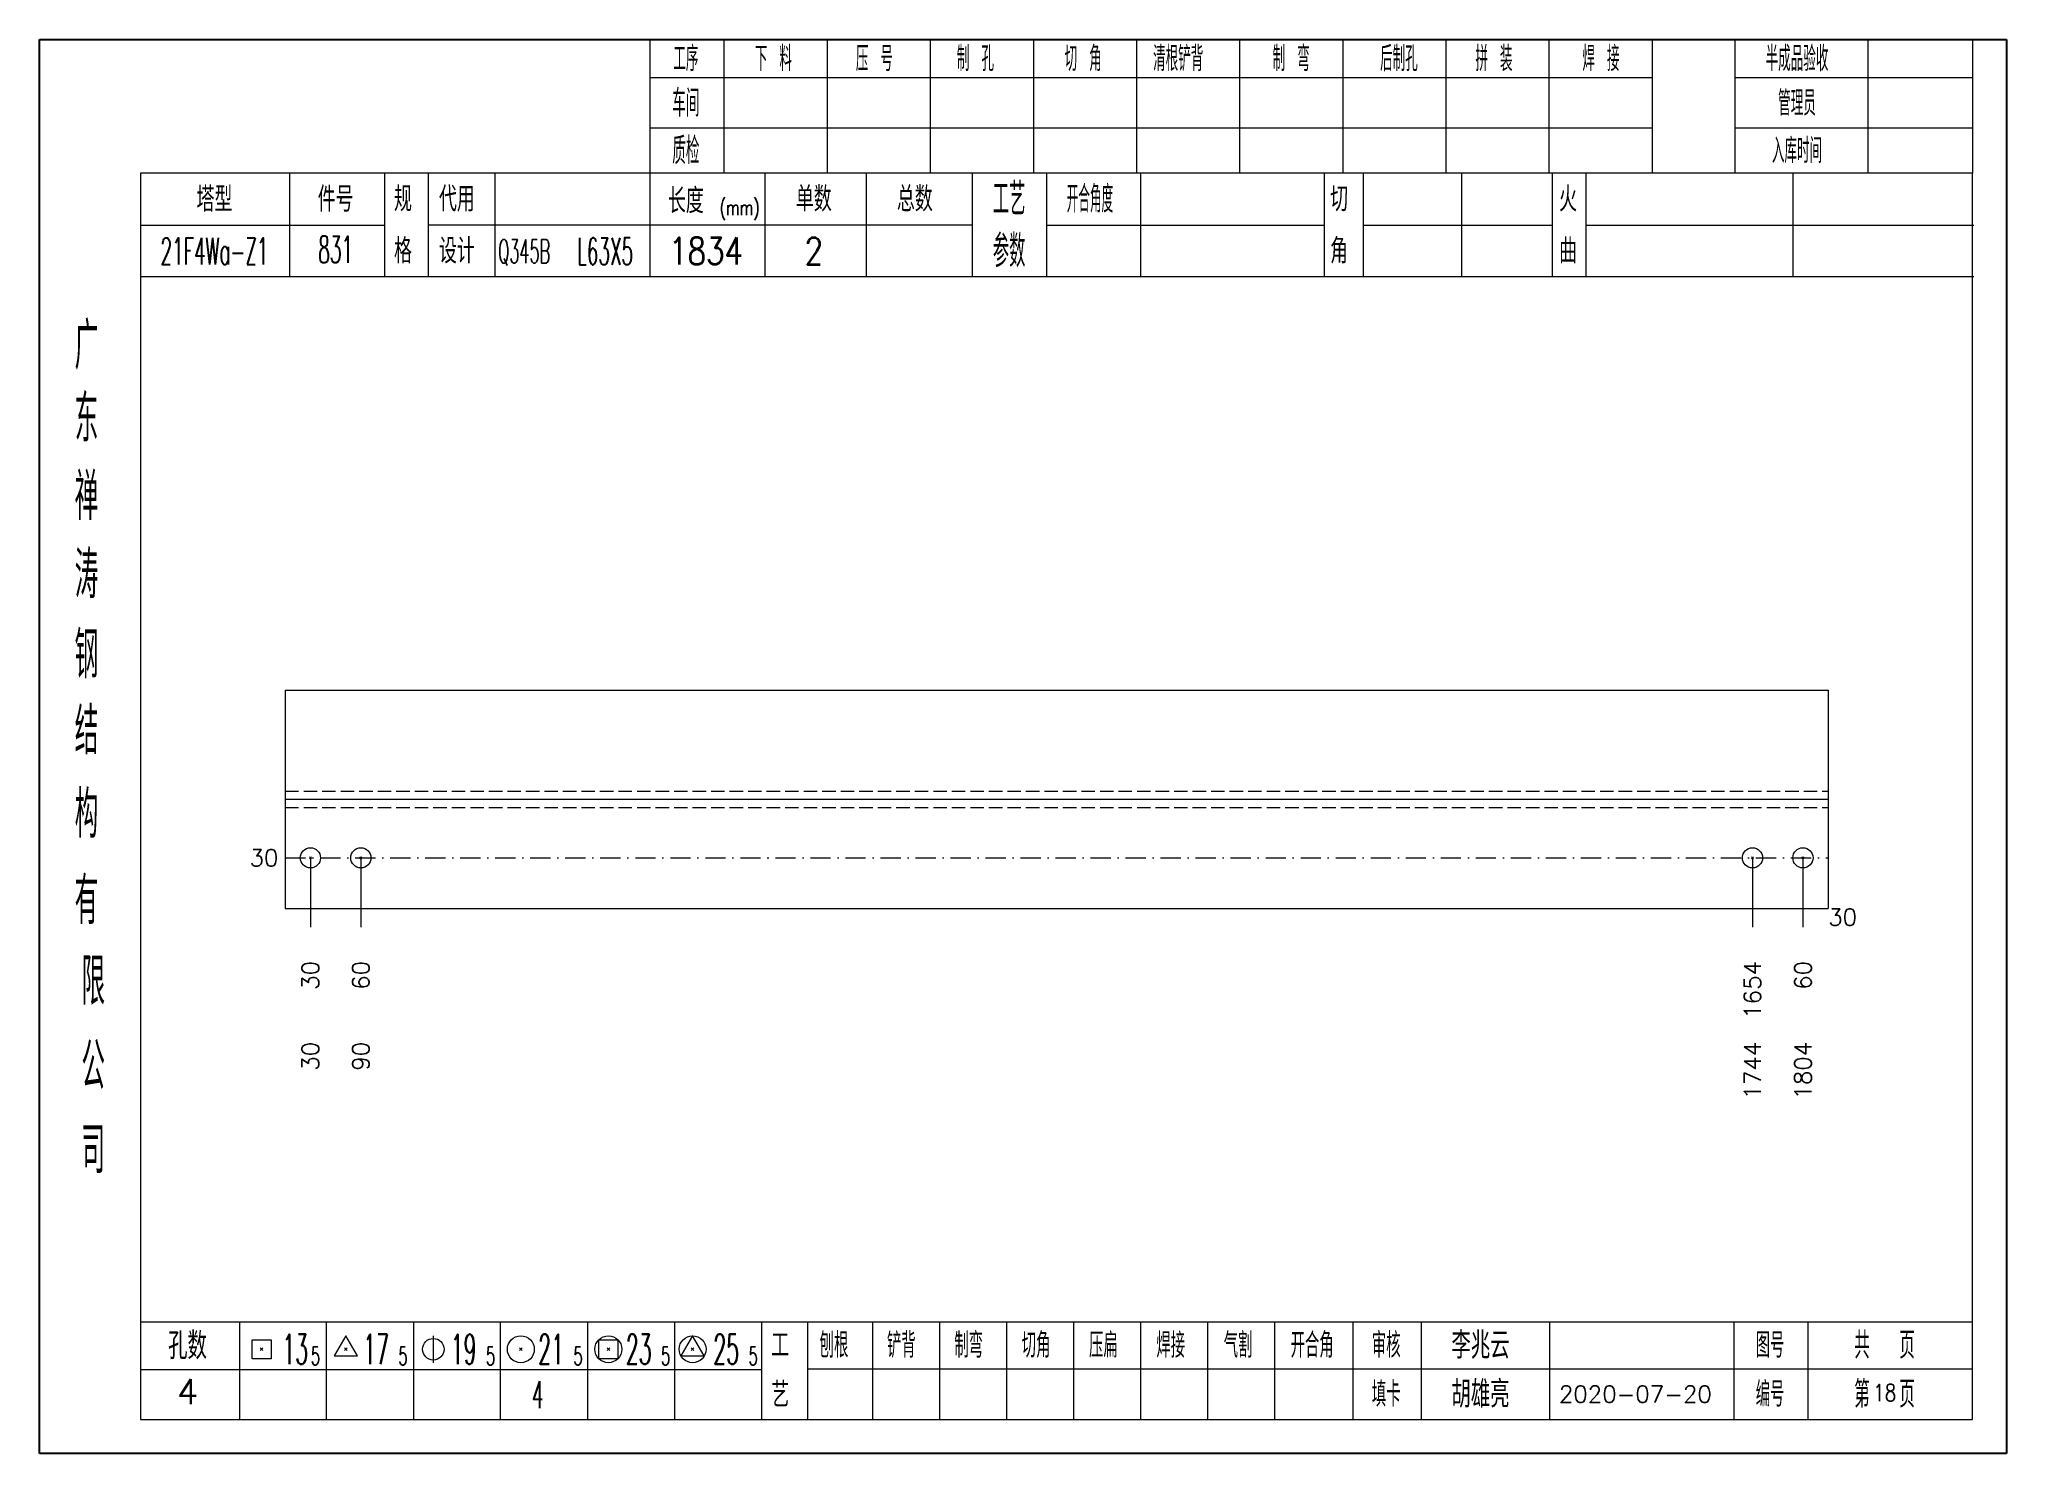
# Model space of a CAD drawing. Extents: x 1310 to 15542, y -76 to 8381.
# Drawn here: x 6822.6 to 7114.8, y 933.9 to 1143.8 of the extents above; entities that cross this region are included whole.
import ezdxf
from ezdxf.enums import TextEntityAlignment as Align

# ---------------------------------------------------------------- set-up
doc = ezdxf.new("R2010")
doc.units = 0
doc.header["$MEASUREMENT"] = 0
doc.linetypes.add('一点画线', pattern=[5.2, 3, -1, 0.2, -1])
doc.linetypes.add('虚线', pattern=[2.75, 2, -0.75])
doc.layers.get('0').update_dxf_attribs({"linetype": 'CONTINUOUS', "lineweight": 25})
for name, color, linetype, lineweight in [('1', 7, 'CONTINUOUS', 25), ('4', 7, 'CONTINUOUS', 25), ('5', 7, 'CONTINUOUS', 25)]:
    doc.layers.add(name, color=color, linetype=linetype, lineweight=lineweight)
doc.styles.get("Standard").update_dxf_attribs({"font": 'simplex.shx', "width": 0.7, "height": 3, "bigfont": 'gbhzfs.shx'})

msp = doc.modelspace()

# ---------------------------------------------------------------- texts
at = {"color": 7, "linetype": 'Continuous', "lineweight": 13}
msp.add_text('30', height=2.5, dxfattribs=at).set_placement((6858.132, 1022.314), align=Align.MIDDLE_RIGHT)
at = {"layer": '1', "color": 7, "linetype": 'Continuous', "lineweight": 13}
msp.add_text('30', height=2.5, dxfattribs=at).set_placement((7088.262, 1013.504), align=Align.MIDDLE_LEFT)
at = {"layer": '1', "color": 8, "linetype": 'Continuous', "lineweight": 9}
for s, p in [('30', (6862.88, 1007.004)), ('60', (6870.376, 1007.004)), ('1654', (7077.018, 1007.004)), ('60', (7084.514, 1007.004))]:
    msp.add_text(s, height=2.5, rotation=90, dxfattribs=at).set_placement(p, align=Align.MIDDLE_RIGHT)
at = {"layer": '1', "color": 7, "linetype": 'Continuous', "lineweight": 13}
for s, p in [('30', (6862.88, 995.004)), ('90', (6870.376, 995.004)), ('1744', (7077.018, 995.004)), ('1804', (7084.514, 995.004))]:
    msp.add_text(s, height=2.5, rotation=90, dxfattribs=at).set_placement(p, align=Align.MIDDLE_RIGHT)
at = {"layer": '4', "color": 1, "linetype": 'Continuous', "lineweight": 25}
for s, height, width, p in [('工序', 3.7, 0.7, (6918.632, 1140.961)), ('下 料', 3.7, 0.7, (6931.632, 1140.961)), ('压 号', 3.7, 0.7, (6946.632, 1140.961)), ('制 孔', 3.7, 0.7, (6961.632, 1140.961)), ('切 角', 3.7, 0.7, (6977.632, 1140.961)), ('清根铲背 ', 3.7, 0.7, (6992.632, 1140.961)), (' 制 弯', 3.7, 0.7, (7007.632, 1140.961)), (' 后制孔', 3.7, 0.7, (7023.632, 1140.961)), ('拼 装', 3.7, 0.7, (7038.632, 1140.961)), (' 焊 接', 3.7, 0.7, (7053.632, 1140.961)), ('半成品验收', 3.7, 0.7, (7083.632, 1140.961)), ('车间', 4, 0.7, (6918.632, 1134.361)), ('管理员', 3.7, 0.7, (7083.632, 1134.361)), ('质检', 4, 0.7, (6918.632, 1127.301)), ('入库时间', 3.7, 0.7, (7083.632, 1127.301)), ('工艺', 4.8, 0.7, (6966.632, 1120.121)), ('开合角度', 4, 0.6, (6978.632, 1120.121)), ('(mm)', 2.24, 0.7, (6926.632, 1118.861)), ('21F4Wa-Z1', 4, 0.5, (6848.632, 1112.381)), ('831', 4, 0.5, (6866.632, 1112.631)), ('Q345B', 3.5, 0.5, (6894.632, 1112.361)), ('L63X5', 4, 0.5, (6906.632, 1112.361)), ('1834', 4, 0.8, (6921.632, 1112.411)), ('2', 4, 0.8, (6937.632, 1112.411)), ('参数', 4.8, 0.7, (6966.632, 1112.411)), ('广', 6.96, 0.7, (6829.632, 1098.331)), ('东', 6.96, 0.7, (6829.632, 1087.541)), ('禅', 6.96, 0.7, (6829.632, 1075.951)), ('涛', 6.96, 0.7, (6829.632, 1064.351)), ('钢', 6.96, 0.7, (6829.632, 1052.461)), ('结', 6.96, 0.7, (6829.632, 1041.151)), ('构', 6.96, 0.7, (6829.632, 1028.771)), ('有', 6.96, 0.7, (6829.632, 1015.961)), ('限', 6.96, 0.7, (6830.632, 1003.961)), ('公', 6.96, 0.7, (6830.632, 991.421)), ('司', 6.96, 0.7, (6830.632, 978.941)), ('13', 4.47, 0.5, (6860.632, 949.361)), ('5', 2.68, 0.6, (6863.632, 948.361)), ('17', 4.47, 0.5, (6872.632, 949.361)), ('5', 2.68, 0.6, (6876.632, 948.361)), ('19', 4.47, 0.5, (6885.632, 949.361)), ('5', 2.68, 0.6, (6889.632, 948.361)), ('21', 4.47, 0.5, (6898.632, 949.361)), ('5', 2.68, 0.6, (6902.632, 948.361)), ('23', 4.47, 0.5, (6911.632, 949.361)), ('5', 2.68, 0.6, (6915.632, 948.361)), ('25', 4.47, 0.5, (6924.632, 949.361)), ('5', 2.68, 0.6, (6928.632, 948.361)), ('刨根', 3.7, 0.8, (6940.632, 949.961)), ('铲背', 3.7, 0.8, (6950.632, 949.961)), ('制弯', 3.7, 0.8, (6960.632, 949.961)), ('切角', 3.7, 0.8, (6970.632, 949.961)), ('压扁', 3.7, 0.8, (6980.632, 949.961)), ('焊接', 3.7, 0.8, (6990.632, 949.961)), ('气割', 3.7, 0.8, (7000.632, 949.961)), ('开合角', 3.7, 0.8, (7011.632, 949.961)), ('审核', 3.7, 0.8, (7022.632, 949.961)), ('图号', 3.7, 0.8, (7079.632, 949.961)), ('共  页', 4, 0.8, (7096.632, 949.961)), ('4', 4, 0.5, (6896.632, 942.611)), ('填卡', 3.7, 0.8, (7022.632, 942.691)), ('编号', 3.7, 0.8, (7079.632, 942.691)), ('第  页', 4, 0.8, (7096.632, 942.691))]:
    msp.add_text(s, height=height, dxfattribs=dict(at, width=width)).set_placement(p, align=Align.MIDDLE_CENTER)
for s, height, p in [('塔型', 3.7, (6848.632, 1120.091)), ('件号', 3.7, (6866.632, 1120.091)), ('规', 3.7, (6876.632, 1120.121)), ('代用', 3.7, (6884.632, 1120.121)), ('长度', 3.7, (6918.632, 1119.861)), ('单数', 3.7, (6937.632, 1120.121)), ('总数', 3.7, (6952.632, 1120.121)), ('切', 3.7, (7015.632, 1120.121)), ('火', 3.7, (7049.632, 1120.121)), ('格', 3.7, (6876.632, 1112.411)), ('设计', 3.7, (6884.632, 1112.411)), ('角', 3.7, (7015.632, 1112.411)), ('曲', 3.7, (7049.632, 1112.411)), ('李兆云', 4, (7036.632, 949.961)), ('孔数', 4, (6844.632, 949.881)), ('工', 3.7, (6932.632, 949.961)), ('4', 3.7, (6844.632, 943.051)), ('艺', 3.7, (6932.632, 942.611)), ('胡雄亮', 4, (7036.632, 942.691)), ('2020-07-20', 2.5, (7059.632, 942.691))]:
    msp.add_text(s, height=height, dxfattribs=at).set_placement(p, align=Align.MIDDLE_CENTER)
at = {"layer": '4', "color": 6, "linetype": 'Continuous', "lineweight": 25, "width": 0.8}
msp.add_text('18', height=2.5, dxfattribs=at).set_placement((7096.657, 942.919), align=Align.MIDDLE_CENTER)

# ---------------------------------------------------------------- blocks, each defined once
blk = doc.blocks.new('孔21.5')
at = {"layer": '5', "color": 7, "linetype": 'Continuous', "lineweight": 13}
for p, q in [((-0.1, -0.1), (0.1, 0.1)), ((0.1, -0.1), (-0.1, 0.1))]:
    blk.add_line(p, q, dxfattribs=at)
blk.add_circle((0, 0), 1, dxfattribs=at)
blk = doc.blocks.new('CTJGK')
at = {"color": 6, "linetype": 'Continuous'}
for p, q in [((0, 209.97), (292.13, 209.97)), ((0, 0), (0, 209.97)), ((292.13, 209.97), (292.13, 0)), ((292.13, 0), (0, 0))]:
    blk.add_line(p, q, dxfattribs=at)

# ---------------------------------------------------------------- linework, layer by layer
at = {"color": 7, "linetype": 'Continuous', "lineweight": 18}
for p, q in [((6859.132, 1047.195), (6859.132, 1014.814)), ((6859.132, 1047.195), (7088.262, 1047.195)), ((7088.262, 1047.195), (7088.262, 1014.814)), ((6859.132, 1031.004), (7088.262, 1031.004))]:
    msp.add_line(p, q, dxfattribs=at)
at = {"color": 1, "linetype": '虚线', "lineweight": 18}
for p, q in [((6859.132, 1032.195), (7088.262, 1032.195)), ((6859.132, 1029.814), (7088.262, 1029.814))]:
    msp.add_line(p, q, dxfattribs=at)
at = {"color": 3, "linetype": '一点画线', "lineweight": 13}
msp.add_line((6859.132, 1022.314), (7088.262, 1022.314), dxfattribs=at)
at = {"color": 7, "linetype": 'Continuous', "lineweight": 13}
for p, q in [((6862.88, 1022.314), (6862.88, 1012.004)), ((6870.376, 1022.314), (6870.376, 1012.004)), ((7077.018, 1022.314), (7077.018, 1012.004)), ((7084.514, 1022.314), (7084.514, 1012.004))]:
    msp.add_line(p, q, dxfattribs=at)
at = {"layer": '1', "color": 7, "linetype": 'Continuous', "lineweight": 18}
msp.add_line((6859.132, 1014.814), (7088.262, 1014.814), dxfattribs=at)
at = {"layer": '4', "color": 1, "linetype": 'Continuous', "lineweight": 18}
for p, q in [((6822.632, 1143.831), (6822.632, 933.861)), ((7114.762, 1143.831), (6822.632, 1143.831)), ((6913.262, 1143.831), (6913.262, 1123.991)), ((6924.292, 1143.831), (6924.292, 1123.971)), ((6939.602, 1143.831), (6939.602, 1123.971)), ((6954.922, 1143.831), (6954.922, 1123.971)), ((6970.232, 1143.831), (6970.232, 1123.971)), ((6985.542, 1143.831), (6985.542, 1123.971)), ((7000.852, 1143.831), (7000.852, 1123.971)), ((7016.172, 1143.831), (7016.172, 1123.971)), ((7031.482, 1143.831), (7031.482, 1123.971)), ((7046.792, 1143.831), (7046.792, 1123.971)), ((7062.102, 1143.831), (7062.102, 1123.991)), ((7062.102, 1143.831), (7062.102, 1123.971)), ((7074.382, 1143.831), (7074.382, 1123.971)), ((7094.132, 1143.831), (7094.132, 1123.971)), ((7109.712, 1143.831), (7109.712, 1123.971)), ((7114.762, 1114.031), (7114.762, 1143.831)), ((7062.102, 1138.101), (6913.262, 1138.101)), ((7109.712, 1138.101), (7074.382, 1138.101)), ((7062.102, 1130.621), (6913.262, 1130.621)), ((7109.712, 1130.621), (7074.382, 1130.621)), ((6837.642, 1123.971), (6837.642, 938.911)), ((7109.712, 1123.971), (6837.642, 1123.971)), ((6859.762, 1123.981), (6859.762, 1108.561)), ((6873.912, 1108.561), (6873.912, 1123.971)), ((6880.412, 1108.561), (6880.412, 1123.971)), ((6890.282, 1123.971), (6890.282, 1108.561)), ((6913.262, 1123.991), (6913.262, 1108.561)), ((6930.382, 1123.971), (6930.382, 1108.561)), ((6945.432, 1123.971), (6945.432, 1108.561)), ((6961.132, 1123.971), (6961.132, 1108.561)), ((6972.192, 1123.971), (6972.192, 1108.561)), ((6986.142, 1123.971), (6986.142, 1108.561)), ((7013.442, 1123.971), (7013.442, 1108.561)), ((7019.202, 1123.971), (7019.202, 1108.561)), ((7033.822, 1123.971), (7033.822, 1108.561)), ((7047.282, 1123.971), (7047.282, 1108.561)), ((7052.272, 1123.971), (7052.272, 1108.561)), ((7083.012, 1123.971), (7083.012, 1108.561)), ((7109.712, 938.911), (7109.712, 1123.971)), ((6873.912, 1116.211), (6837.642, 1116.211)), ((6961.132, 1116.261), (6880.412, 1116.261)), ((6972.192, 1116.261), (7013.442, 1116.261)), ((7019.202, 1116.261), (7047.282, 1116.261)), ((7052.272, 1116.261), (7109.892, 1116.261)), ((7114.762, 933.861), (7114.762, 1114.031)), ((7109.892, 1108.561), (6837.642, 1108.561)), ((6837.642, 953.441), (7109.712, 953.441)), ((6852.332, 953.441), (6852.332, 938.911)), ((6865.262, 938.911), (6865.262, 953.441)), ((6878.192, 953.441), (6878.192, 938.911)), ((6891.112, 938.911), (6891.112, 953.441)), ((6904.042, 953.441), (6904.042, 938.911)), ((6916.972, 938.911), (6916.972, 953.441)), ((6929.892, 938.911), (6929.892, 953.441)), ((6936.762, 938.911), (6936.762, 953.441)), ((6946.422, 938.911), (6946.422, 953.441)), ((6956.362, 938.911), (6956.362, 953.441)), ((6966.302, 938.911), (6966.302, 953.441)), ((6976.252, 938.911), (6976.252, 953.441)), ((6986.192, 938.911), (6986.192, 953.441)), ((6996.132, 938.911), (6996.132, 953.441)), ((7006.082, 938.911), (7006.082, 953.441)), ((7017.722, 938.911), (7017.722, 953.441)), ((7027.872, 938.911), (7027.872, 953.441)), ((7046.932, 938.911), (7046.932, 953.441)), ((7074.312, 938.911), (7074.312, 953.441)), ((7085.272, 938.911), (7085.272, 953.441)), ((6929.892, 946.311), (6837.642, 946.311)), ((6936.722, 946.471), (7109.712, 946.471)), ((6837.642, 938.911), (7109.712, 938.911)), ((6822.632, 933.861), (7114.762, 933.861))]:
    msp.add_line(p, q, dxfattribs=at)
at = {"layer": '4', "color": 7, "linetype": 'Continuous', "lineweight": 13}
for p, q in [((6854.218, 947.947), (6854.218, 950.775)), ((6854.218, 950.775), (6857.046, 950.775)), ((6855.432, 949.161), (6855.832, 949.561)), ((6855.832, 949.161), (6855.432, 949.561)), ((6857.046, 950.775), (6857.046, 947.947)), ((6868.132, 951.361), (6866.4, 948.361)), ((6867.932, 949.161), (6868.332, 949.561)), ((6868.332, 949.161), (6867.932, 949.561)), ((6869.864, 948.361), (6868.132, 951.361)), ((6881.132, 951.361), (6881.132, 947.361)), ((6893.932, 949.161), (6894.332, 949.561)), ((6894.332, 949.161), (6893.932, 949.561)), ((6905.718, 947.947), (6905.718, 950.775)), ((6905.718, 950.775), (6908.546, 950.775)), ((6906.932, 949.161), (6907.332, 949.561)), ((6907.332, 949.161), (6906.932, 949.561)), ((6908.546, 950.775), (6908.546, 947.947)), ((6919.632, 951.361), (6917.9, 948.361)), ((6919.432, 949.161), (6919.832, 949.561)), ((6919.832, 949.161), (6919.432, 949.561)), ((6921.364, 948.361), (6919.632, 951.361)), ((6857.046, 947.947), (6854.218, 947.947)), ((6866.4, 948.361), (6869.864, 948.361)), ((6908.546, 947.947), (6905.718, 947.947)), ((6917.9, 948.361), (6921.364, 948.361))]:
    msp.add_line(p, q, dxfattribs=at)
for centre, radius in [((6881.132, 949.361), 1.6), ((6894.132, 949.361), 2), ((6907.132, 949.361), 2), ((6919.632, 949.361), 2)]:
    msp.add_circle(centre, radius, dxfattribs=at)

# ---------------------------------------------------------------- block references
at = {"color": 0, "linetype": 'Continuous'}
msp.add_blockref('CTJGK', (6822.632, 933.861), dxfattribs=at)
at = {"layer": '1', "color": 8, "linetype": 'Continuous', "lineweight": 9, "xscale": 1.5, "yscale": 1.5, "zscale": 1.5}
for p in [(6862.88, 1022.314), (6870.376, 1022.314), (7077.018, 1022.314), (7084.514, 1022.314)]:
    msp.add_blockref('孔21.5', p, dxfattribs=at)

msp.set_redraw_order([(e.dxf.handle, doc.entitydb.next_handle()) for e in msp.query("TEXT MTEXT ATTDEF DIMENSION ARC_DIMENSION")])  # texts and dimensions are drawn at this point

doc.saveas('drawing.dxf')
